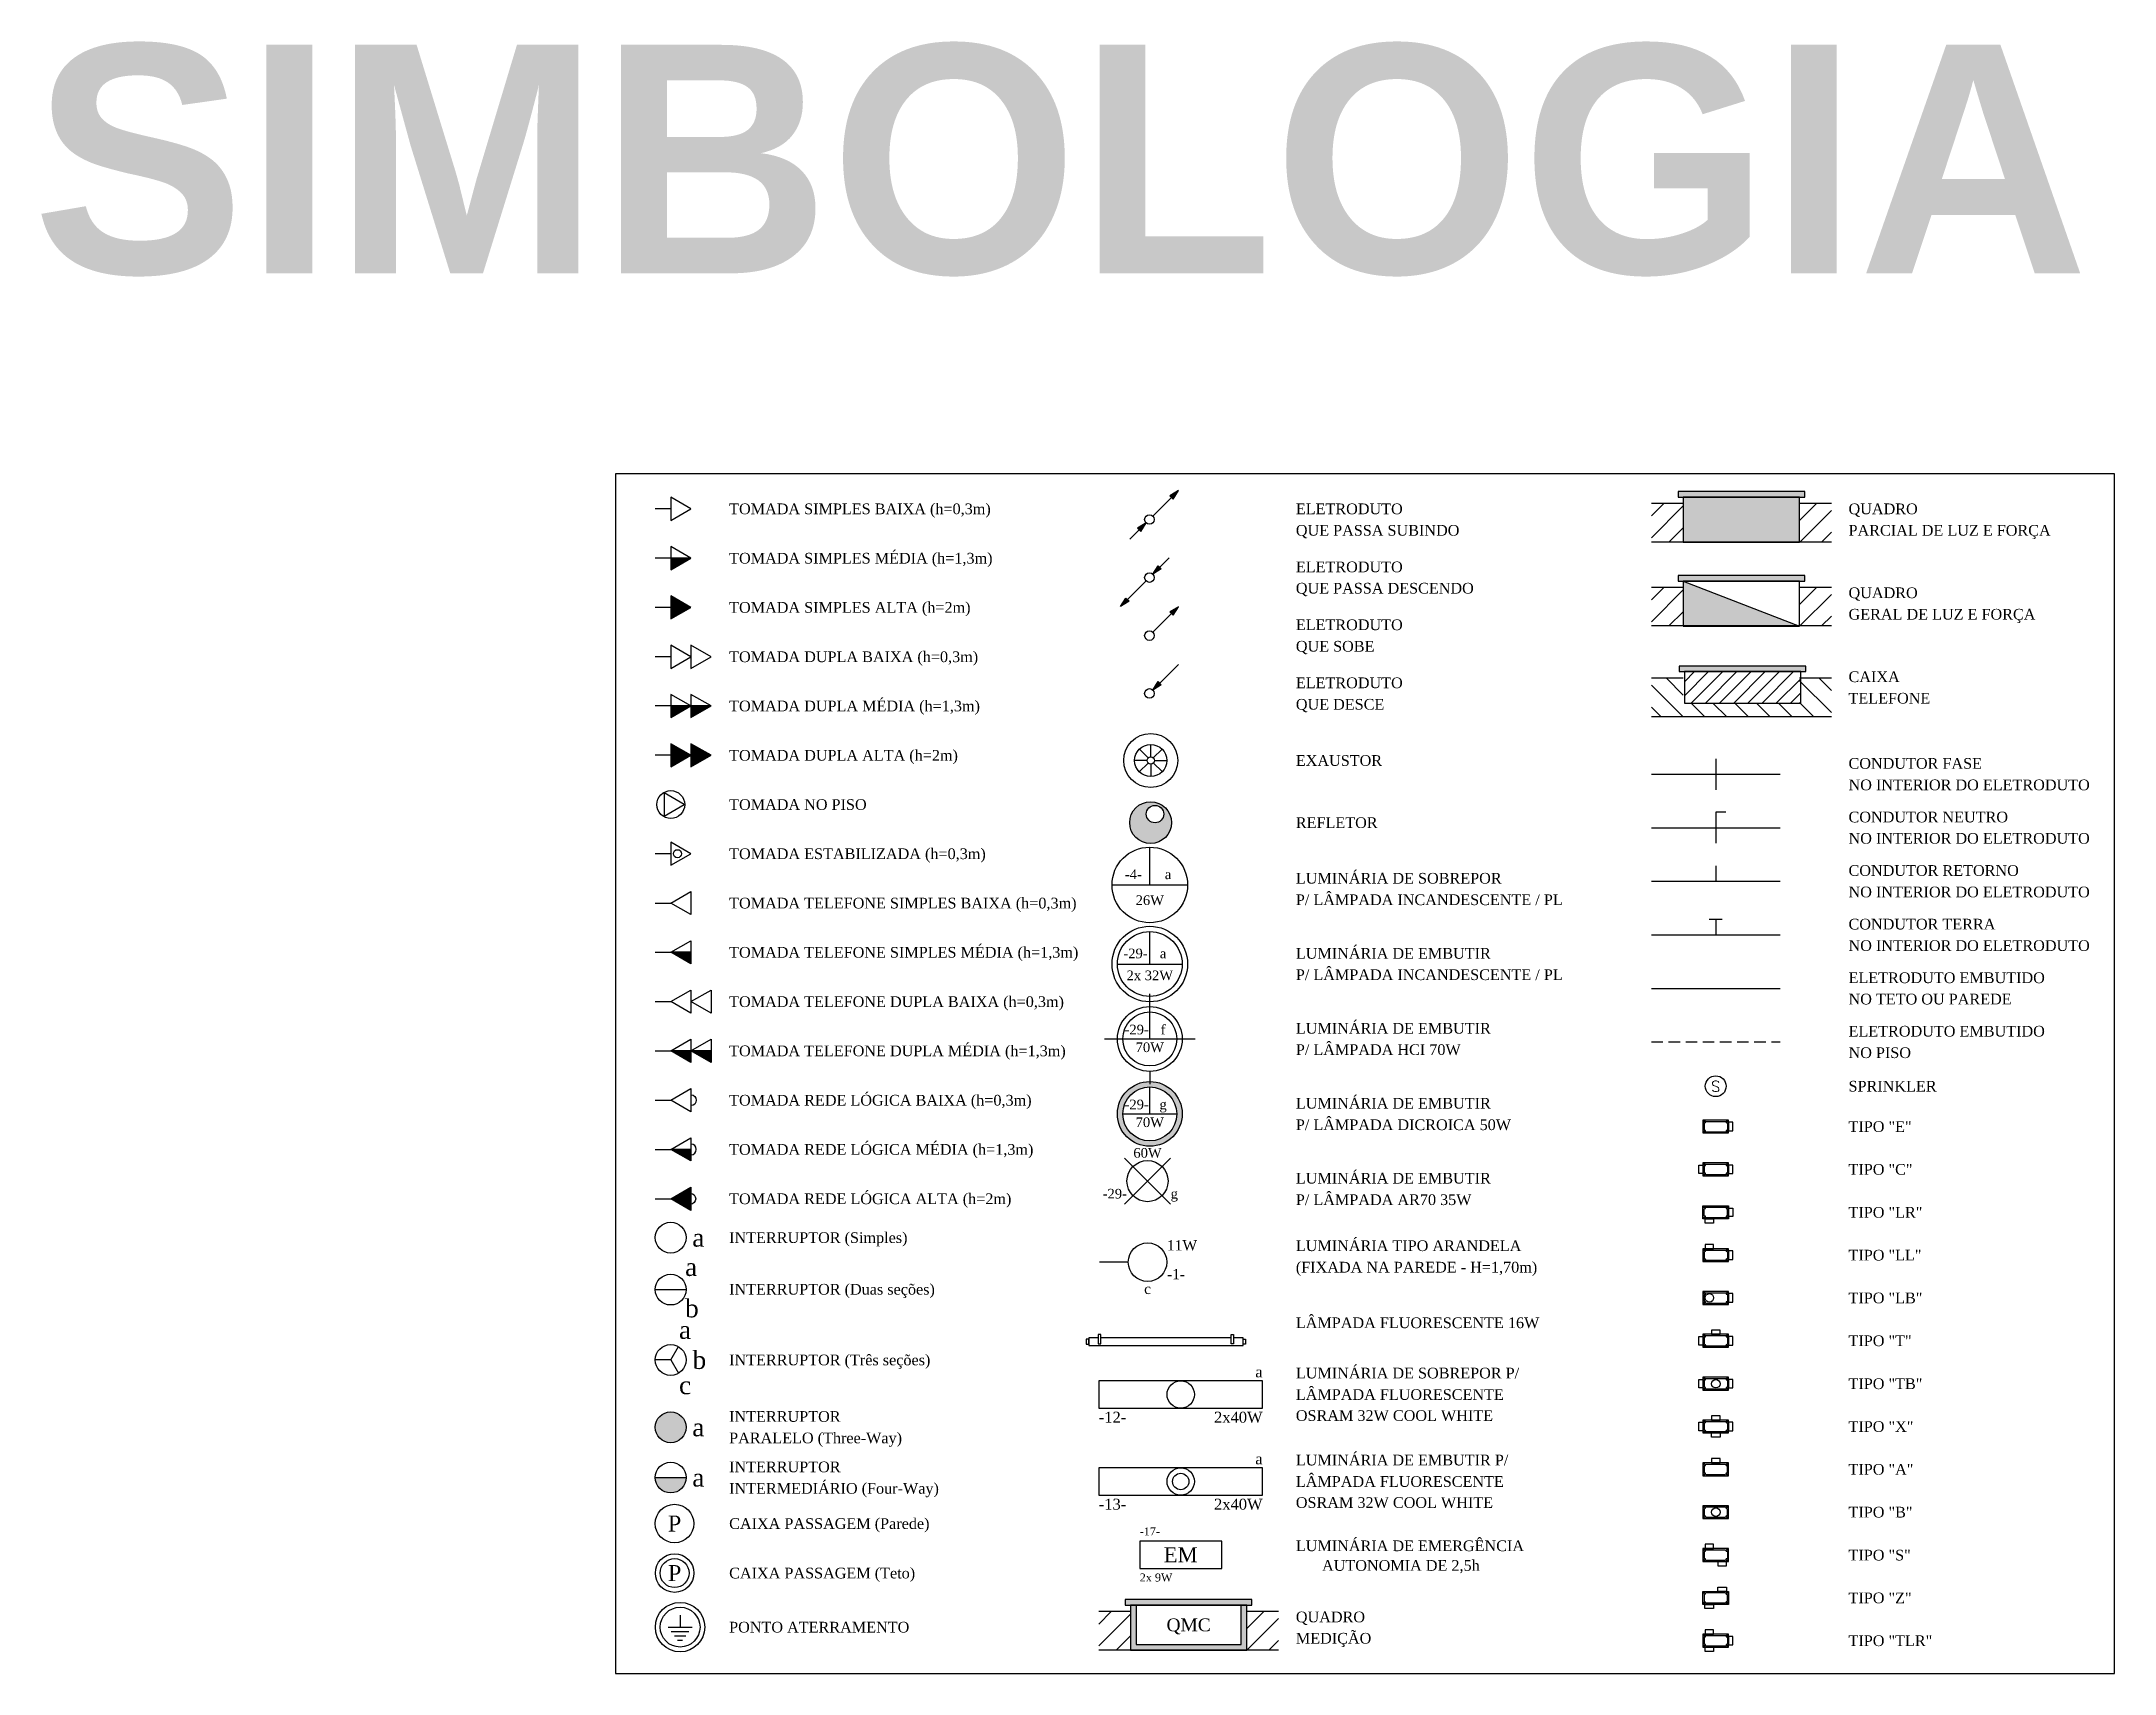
# Model space of a CAD drawing. Extents: x -175055 to -48386, y 10342 to 134050.
# Drawn here: x -114796 to -101184, y 111756 to 122469 of the extents above; entities that cross this region are included whole.
import ezdxf
from ezdxf.enums import TextEntityAlignment as Align

# ---------------------------------------------------------------- set-up
doc = ezdxf.new("R2010")
doc.units = 0
doc.header["$LTSCALE"] = 50
doc.header["$MEASUREMENT"] = 0
doc.linetypes.add('HIDDEN', pattern=[0.375, 0.25, -0.125])
doc.layers.get('0').update_dxf_attribs({"linetype": 'CONTINUOUS'})
doc.layers.add('SIMBOLOGIA', color=1, linetype='CONTINUOUS')
doc.layers.add('TX-GM', color=3, linetype='CONTINUOUS')
doc.styles.add('JMS1', font='times.ttf')
doc.styles.add('JMS2', font='times.ttf')
doc.styles.add('ROMANS', font='romans', dxfattribs={"height": 12})
doc.styles.add('SANSSERIFBOLD', font='sasb____.pfb')

msp = doc.modelspace()

# ---------------------------------------------------------------- texts
at = {"color": 1, "linetype": 'Continuous', "style": 'JMS2'}
for s, p in [('TOMADA SIMPLES BAIXA (h=0,3m)', (-110281, 119401)), ('TOMADA SIMPLES MÉDIA (h=1,3m)', (-110281, 119077)), ('TOMADA SIMPLES ALTA (h=2m)', (-110281, 118754)), ('TOMADA DUPLA BAIXA (h=0,3m)', (-110281, 118430)), ('TOMADA DUPLA MÉDIA (h=1,3m)', (-110281, 118107)), ('TOMADA DUPLA ALTA (h=2m)', (-110281, 117783)), ('TOMADA NO PISO', (-110281, 117460)), ('TOMADA ESTABILIZADA (h=0,3m)', (-110281, 117137))]:
    msp.add_text(s, height=70.31, dxfattribs=at).set_placement(p, align=Align.MIDDLE_LEFT)
at = {"linetype": 'Continuous', "style": 'JMS2'}
for s, height, p in [('ELETRODUTO', 70.3, (-106560, 119401)), ('QUADRO', 70.3, (-102931, 119401)), ('QUE PASSA SUBINDO', 70.31, (-106560, 119260)), ('PARCIAL DE LUZ E FORÇA', 70.31, (-102931, 119260)), ('ELETRODUTO', 70.3, (-106560, 119020)), ('QUE PASSA DESCENDO', 70.31, (-106560, 118880)), ('QUADRO', 70.3, (-102931, 118850)), ('GERAL DE LUZ E FORÇA', 70.31, (-102931, 118709)), ('ELETRODUTO', 70.3, (-106560, 118640)), ('QUE SOBE', 70.3, (-106560, 118499)), ('ELETRODUTO', 70.3, (-106560, 118259)), ('CAIXA', 70.3, (-102931, 118299)), ('QUE DESCE', 70.3, (-106560, 118118)), ('TELEFONE', 70.3, (-102931, 118158)), ('EXAUSTOR', 70.3, (-106560, 117749)), ('EXAUSTOR', 70.3, (-106560, 117749)), ('CONDUTOR FASE', 70.31, (-102931, 117730)), ('NO INTERIOR DO ELETRODUTO', 70.31, (-102931, 117589)), ('REFLETOR', 70.3, (-106560, 117341)), ('REFLETOR', 70.3, (-106560, 117341)), ('CONDUTOR NEUTRO', 70.31, (-102931, 117378)), ('NO INTERIOR DO ELETRODUTO', 70.31, (-102931, 117238)), ('CONDUTOR RETORNO', 70.31, (-102931, 117027)), ('LUMINÁRIA DE SOBREPOR', 70.31, (-106560, 116976)), ('TOMADA TELEFONE SIMPLES BAIXA (h=0,3m)', 70.31, (-110281, 116813)), ('P/ LÂMPADA INCANDESCENTE / PL', 70.31, (-106560, 116835)), ('NO INTERIOR DO ELETRODUTO', 70.31, (-102931, 116886)), ('CONDUTOR TERRA', 70.31, (-102931, 116675)), ('TOMADA TELEFONE SIMPLES MÉDIA (h=1,3m)', 70.31, (-110281, 116490)), ('LUMINÁRIA DE EMBUTIR', 70.31, (-106560, 116483)), ('NO INTERIOR DO ELETRODUTO', 70.31, (-102931, 116534)), ('P/ LÂMPADA INCANDESCENTE / PL', 70.31, (-106560, 116343)), ('ELETRODUTO EMBUTIDO', 70.31, (-102931, 116323)), ('TOMADA TELEFONE DUPLA BAIXA (h=0,3m)', 70.31, (-110281, 116166)), ('NO TETO OU PAREDE', 70.31, (-102931, 116183)), ('LUMINÁRIA DE EMBUTIR', 70.31, (-106560, 115991)), ('ELETRODUTO EMBUTIDO', 70.31, (-102931, 115972)), ('TOMADA TELEFONE DUPLA MÉDIA (h=1,3m)', 70.31, (-110281, 115843)), ('P/ LÂMPADA HCI 70W', 70.31, (-106560, 115851)), ('NO PISO', 70.3, (-102931, 115831)), ('TOMADA REDE LÓGICA BAIXA (h=0,3m)', 70.31, (-110281, 115519)), ('SPRINKLER', 70.3, (-102931, 115611)), ('LUMINÁRIA DE EMBUTIR', 70.31, (-106560, 115499)), ('P/ LÂMPADA DICROICA 50W', 70.31, (-106560, 115358)), ('TIPO "E"', 70.3, (-102931, 115346)), ('TOMADA REDE LÓGICA MÉDIA (h=1,3m)', 70.31, (-110281, 115196)), ('LUMINÁRIA DE EMBUTIR', 70.31, (-106560, 115007)), ('TIPO "C"', 70.3, (-102931, 115065)), ('TOMADA REDE LÓGICA ALTA (h=2m)', 70.31, (-110281, 114872)), ('P/ LÂMPADA AR70 35W', 70.31, (-106560, 114866)), ('TIPO "LR"', 70.3, (-102931, 114783)), ('INTERRUPTOR (Simples)', 70.31, (-110281, 114617)), ('LUMINÁRIA TIPO ARANDELA', 70.31, (-106560, 114564)), ('TIPO "LL"', 70.3, (-102931, 114502)), ('(FIXADA NA PAREDE - H=1,70m)', 70.31, (-106560, 114423)), ('INTERRUPTOR (Duas seções)', 70.31, (-110281, 114278)), ('TIPO "LB"', 70.3, (-102931, 114221)), ('LÂMPADA FLUORESCENTE 16W', 70.31, (-106560, 114058)), ('TIPO "T"', 70.3, (-102931, 113940)), ('INTERRUPTOR (Três seções)', 70.31, (-110281, 113814)), ('LUMINÁRIA DE SOBREPOR P/', 70.31, (-106560, 113728)), ('TIPO "TB"', 70.3, (-102931, 113658)), ('LÂMPADA FLUORESCENTE', 70.31, (-106560, 113587)), ('INTERRUPTOR', 70.31, (-110281, 113443)), ('OSRAM 32W COOL WHITE', 70.31, (-106560, 113449)), ('TIPO "X"', 70.3, (-102931, 113377)), ('PARALELO (Three-Way)', 70.31, (-110281, 113302)), ('INTERRUPTOR', 70.31, (-110281, 113112)), ('LUMINÁRIA DE EMBUTIR P/', 70.31, (-106560, 113157)), ('TIPO "A"', 70.3, (-102931, 113096)), ('INTERMEDIÁRIO (Four-Way)', 70.31, (-110281, 112971)), ('LÂMPADA FLUORESCENTE', 70.31, (-106560, 113016)), ('OSRAM 32W COOL WHITE', 70.31, (-106560, 112878)), ('TIPO "B"', 70.3, (-102931, 112815)), ('CAIXA PASSAGEM (Parede)', 70.31, (-110281, 112740)), ('LUMINÁRIA DE EMERGÊNCIA', 70.31, (-106560, 112594)), ('CAIXA PASSAGEM (Teto)', 70.31, (-110281, 112415)), ('AUTONOMIA DE 2,5h', 70.31, (-106388, 112465)), ('TIPO "S"', 70.3, (-102931, 112533)), ('QUADRO', 70.3, (-106560, 112127)), ('TIPO "Z"', 70.3, (-102931, 112252)), ('PONTO ATERRAMENTO', 70.31, (-110281, 112060)), ('MEDIÇÃO', 70.3, (-106560, 111987)), ('TIPO "TLR"', 70.3, (-102931, 111971))]:
    msp.add_text(s, height=height, dxfattribs=at).set_placement(p, align=Align.MIDDLE_LEFT)
at = {"layer": 'TX-GM', "style": 'SANSSERIFBOLD'}
msp.add_text('SIMBOLOGIA', height=1500, dxfattribs=at).set_placement((-114857, 120947))

# ---------------------------------------------------------------- blocks, each defined once
blk = doc.blocks.new('A$C7A1A14DC')
at = {"layer": 'SIMBOLOGIA'}
blk.add_line((0.097, 0), (0, 0), dxfattribs=at)
blk.add_lwpolyline([(0.222, 0), (0.097, 0.072), (0.097, -0.072)], close=True, dxfattribs=at)
at = {"layer": 'SIMBOLOGIA', "linetype": 'Continuous', "style": 'JMS1'}
blk.add_attdef('POT', text='', height=0.08, dxfattribs=at).set_placement((0.177, 0.11), align=Align.MIDDLE_LEFT)
blk.add_attdef('CIRC.', (0.177, -0.145), '', height=0.08, dxfattribs=at)
blk = doc.blocks.new('A$C04520402')
at = {"layer": 'SIMBOLOGIA', "linetype": 'Continuous'}
blk.add_hatch(color=256, dxfattribs=at).paths.add_polyline_path([(0.097, -0.072), (0.222, 0), (0.097, 0)])
at = {"layer": 'SIMBOLOGIA'}
blk.add_line((0.097, 0), (0, 0), dxfattribs=at)
at = {"layer": 'SIMBOLOGIA', "linetype": 'Continuous'}
blk.add_line((0.222, 0), (0.097, 0), dxfattribs=at)
at = {"layer": 'SIMBOLOGIA'}
blk.add_lwpolyline([(0.222, 0), (0.097, 0.072), (0.097, -0.072)], close=True, dxfattribs=at)
at = {"layer": 'SIMBOLOGIA', "linetype": 'Continuous', "style": 'JMS1'}
blk.add_attdef('POT', text='', height=0.08, dxfattribs=at).set_placement((0.177, 0.11), align=Align.MIDDLE_LEFT)
blk.add_attdef('CIRC.', (0.177, -0.145), '', height=0.08, dxfattribs=at)
blk = doc.blocks.new('A$C3018671F')
at = {"layer": 'SIMBOLOGIA'}
blk.add_hatch(color=256, dxfattribs=at).paths.add_polyline_path([(0.097, 0.072), (0.097, -0.072), (0.222, 0)])
blk.add_line((0.097, 0), (0, 0), dxfattribs=at)
blk.add_lwpolyline([(0.222, 0), (0.097, 0.072), (0.097, -0.072)], close=True, dxfattribs=at)
at = {"layer": 'SIMBOLOGIA', "linetype": 'Continuous', "style": 'JMS1'}
blk.add_attdef('POT', text='', height=0.08, dxfattribs=at).set_placement((0.177, 0.11), align=Align.MIDDLE_LEFT)
blk.add_attdef('CIRC.', (0.177, -0.145), '', height=0.08, dxfattribs=at)
blk = doc.blocks.new('A$C2AD67FED')
at = {"layer": 'SIMBOLOGIA', "linetype": 'Continuous'}
blk.add_circle((60, 0), 60, dxfattribs=at)
at = {"layer": 'SIMBOLOGIA', "linetype": 'Continuous', "style": 'JMS1'}
blk.add_attdef('CIRC.1', text='', height=70, dxfattribs=at).set_placement((143.7, 0), align=Align.MIDDLE_LEFT)
blk = doc.blocks.new('A$C046C75A3')
at = {"layer": 'SIMBOLOGIA', "linetype": 'Continuous'}
blk.add_hatch(color=256, dxfattribs=at).paths.add_polyline_path([(0, 0, 1), (120, 0)])
blk.add_line((0, 0), (120, 0), dxfattribs=at)
blk.add_circle((60, 0), 60, dxfattribs=at)
at = {"layer": 'SIMBOLOGIA', "linetype": 'Continuous', "style": 'JMS1'}
blk.add_attdef('CIRC.1', text='', height=70, dxfattribs=at).set_placement((143.7, 0), align=Align.MIDDLE_LEFT)
blk = doc.blocks.new('A$C03AD7B86')
at = {"linetype": 'Continuous'}
for radius in [60, 45]:
    blk.add_circle((0, 0), radius, dxfattribs=at)
at = {"linetype": 'Continuous', "style": 'JMS1'}
blk.add_text('P', height=50, dxfattribs=at).set_placement((0, 0), align=Align.MIDDLE_CENTER)
blk = doc.blocks.new('A$C4C972E47')
at = {"layer": 'SIMBOLOGIA', "linetype": 'Continuous'}
blk.add_circle((60, 0), 60, dxfattribs=at)
at = {"layer": 'SIMBOLOGIA', "linetype": 'Continuous', "style": 'JMS1'}
blk.add_text('P', height=50, dxfattribs=at).set_placement((60, 0), align=Align.MIDDLE_CENTER)
blk = doc.blocks.new('A$C70187CAC')
at = {"linetype": 'Continuous'}
for p, q in [((-0.0557, 0), (0.0557, 0)), ((0, 0.0563), (0, 0)), ((-0.041, -0.0203), (0.041, -0.0203)), ((-0.0262, -0.0405), (0.0262, -0.0405)), ((-0.0115, -0.0608), (0.0115, -0.0608))]:
    blk.add_line(p, q, dxfattribs=at)
for radius in [0.1155, 0.093]:
    blk.add_circle((0, 0), radius, dxfattribs=at)
blk = doc.blocks.new('A$C42C2322C')
at = {"linetype": 'Continuous'}
blk.add_hatch(color=256, dxfattribs=at).paths.add_polyline_path([(89.9, 89.9), (63.7, 73.5), (73.5, 63.7)])
blk.add_line((10.6, 10.6), (68.6, 68.6), dxfattribs=at)
blk.add_lwpolyline([(73.5, 63.7), (89.9, 89.9), (63.7, 73.5)], close=True, dxfattribs=at)
blk.add_circle((0, 0), 15, dxfattribs=at)
blk = doc.blocks.new('A$C4D954A93')
at = {"linetype": 'Continuous'}
blk.add_hatch(color=256, dxfattribs=at).paths.add_polyline_path([(10.6, 10.6), (36.8, 27), (27, 36.8)])
blk.add_line((89.9, 89.9), (31.9, 31.9), dxfattribs=at)
blk.add_lwpolyline([(36.8, 27), (10.6, 10.6), (27, 36.8)], close=True, dxfattribs=at)
blk.add_circle((0, 0), 15, dxfattribs=at)
blk = doc.blocks.new('A$C1CAD7E8E')
at = {"layer": 'SIMBOLOGIA'}
blk.add_line((0, -0.097), (0, 0), dxfattribs=at)
blk.add_lwpolyline([(0, -0.222), (0.072, -0.097), (-0.072, -0.097)], close=True, dxfattribs=at)
at = {"layer": 'SIMBOLOGIA', "linetype": 'Continuous'}
blk.add_circle((0, -0.138), 0.0253, dxfattribs=at)
at = {"layer": 'SIMBOLOGIA', "linetype": 'Continuous', "style": 'JMS1'}
blk.add_attdef('CIRC.', text='', height=0.08, dxfattribs=at).set_placement((-0.071, -0.199), align=Align.RIGHT)
blk.add_attdef('POT', text='', height=0.08, dxfattribs=at).set_placement((0, -0.263), align=Align.TOP_CENTER)
blk = doc.blocks.new('A$C09D210CD')
at = {"layer": 'SIMBOLOGIA', "linetype": 'Continuous'}
blk.add_line((0, 0), (120, 0), dxfattribs=at)
blk.add_circle((60, 0), 60, dxfattribs=at)
at = {"layer": 'SIMBOLOGIA', "linetype": 'Continuous', "style": 'JMS1'}
blk.add_attdef('CIRC.1', text='', height=70, dxfattribs=at).set_placement((116.1, 31.6), align=Align.BOTTOM_LEFT)
blk.add_attdef('CIRC.2', text='', height=70, dxfattribs=at).set_placement((116.1, -38.1), align=Align.TOP_LEFT)
blk = doc.blocks.new('A$C0844385A')
at = {"layer": 'SIMBOLOGIA'}
blk.add_lwpolyline([(62.6, 0), (-31.3, 54.2), (-31.3, -54.2)], close=True, dxfattribs=at)
blk.add_circle((0, 0), 65, dxfattribs=at)
at = {"layer": 'SIMBOLOGIA', "linetype": 'Continuous', "style": 'JMS1'}
blk.add_attdef('POT', text='', height=60, dxfattribs=at).set_placement((41.2, 82.4), align=Align.MIDDLE_LEFT)
blk.add_attdef('CIRC.', (41.2, -108.7), '', height=60, dxfattribs=at)
blk = doc.blocks.new('A$C2E1423AF')
at = {"layer": 'SIMBOLOGIA'}
for points in [[(72.6, 54.2), (72.6, -54.2), (166.4, 0)], [(166.4, 54.2), (166.4, -54.2), (260.3, 0)]]:
    blk.add_hatch(color=256, dxfattribs=at).paths.add_polyline_path(points)
blk.add_line((72.6, 0), (0, 0), dxfattribs=at)
for points in [[(166.4, 0), (72.6, 54.2), (72.6, -54.2)], [(260.3, 0), (166.4, 54.2), (166.4, -54.2)]]:
    blk.add_lwpolyline(points, close=True, dxfattribs=at)
at = {"layer": 'SIMBOLOGIA', "linetype": 'Continuous', "style": 'JMS1'}
blk.add_attdef('POT', text='', height=60, dxfattribs=at).set_placement((195.5, 82.4), align=Align.MIDDLE_LEFT)
blk.add_attdef('CIRC.', (86.3, -123.1), '', height=60, dxfattribs=at)
blk = doc.blocks.new('A$C23953070')
at = {"layer": 'SIMBOLOGIA', "linetype": 'Continuous'}
for points in [[(72.6, -54.2), (166.4, 0), (72.6, 0)], [(166.4, -54.2), (260.3, 0), (166.4, 0)]]:
    blk.add_hatch(color=256, dxfattribs=at).paths.add_polyline_path(points)
at = {"layer": 'SIMBOLOGIA'}
blk.add_line((72.6, 0), (0, 0), dxfattribs=at)
at = {"layer": 'SIMBOLOGIA', "linetype": 'Continuous'}
for p, q in [((166.4, 0), (72.6, 0)), ((260.3, 0), (166.4, 0))]:
    blk.add_line(p, q, dxfattribs=at)
at = {"layer": 'SIMBOLOGIA'}
for points in [[(166.4, 0), (72.6, 54.2), (72.6, -54.2)], [(260.3, 0), (166.4, 54.2), (166.4, -54.2)]]:
    blk.add_lwpolyline(points, close=True, dxfattribs=at)
at = {"layer": 'SIMBOLOGIA', "linetype": 'Continuous', "style": 'JMS1'}
blk.add_attdef('POT', text='', height=60, dxfattribs=at).set_placement((195.5, 82.4), align=Align.MIDDLE_LEFT)
blk.add_attdef('CIRC.', (86.3, -123.1), '', height=60, dxfattribs=at)
blk = doc.blocks.new('A$C6A1A07AC')
at = {"layer": 'SIMBOLOGIA'}
blk.add_line((72.6, 0), (0, 0), dxfattribs=at)
for points in [[(166.4, 0), (72.6, 54.2), (72.6, -54.2)], [(260.3, 0), (166.4, 54.2), (166.4, -54.2)]]:
    blk.add_lwpolyline(points, close=True, dxfattribs=at)
at = {"layer": 'SIMBOLOGIA', "linetype": 'Continuous', "style": 'JMS1'}
blk.add_attdef('POT', text='', height=60, dxfattribs=at).set_placement((195.5, 82.4), align=Align.MIDDLE_LEFT)
blk.add_attdef('CIRC.', (86.3, -123.1), '', height=60, dxfattribs=at)
blk = doc.blocks.new('A$C57CA5F4A')
at = {"layer": 'SIMBOLOGIA', "linetype": 'Continuous'}
blk.add_hatch(color=256, dxfattribs=at).paths.add_polyline_path([(0.222, -0.072), (0.222, 0), (0.097, 0)])
at = {"layer": 'SIMBOLOGIA'}
blk.add_line((0, 0), (0.097, 0), dxfattribs=at)
at = {"layer": 'SIMBOLOGIA', "linetype": 'Continuous'}
blk.add_line((0.222, 0), (0.097, 0), dxfattribs=at)
at = {"layer": 'SIMBOLOGIA'}
blk.add_lwpolyline([(0.097, 0), (0.222, 0.072), (0.222, -0.072)], close=True, dxfattribs=at)
blk = doc.blocks.new('A$C5E7A017F')
at = {"layer": 'SIMBOLOGIA', "linetype": 'Continuous'}
blk.add_hatch(color=256, dxfattribs=at).paths.add_polyline_path([(0.222, -0.072), (0.222, 0), (0.097, 0)])
at = {"layer": 'SIMBOLOGIA'}
blk.add_line((0, 0), (0.097, 0), dxfattribs=at)
at = {"layer": 'SIMBOLOGIA', "linetype": 'Continuous'}
blk.add_line((0.222, 0), (0.097, 0), dxfattribs=at)
at = {"layer": 'SIMBOLOGIA'}
blk.add_lwpolyline([(0.097, 0), (0.222, 0.072), (0.222, -0.072)], close=True, dxfattribs=at)
at = {"layer": 'SIMBOLOGIA', "linetype": 'Continuous'}
blk.add_arc((0.222, 0), 0.0335, 270, 90, dxfattribs=at)
blk = doc.blocks.new('A$C341177DA')
at = {"linetype": 'Continuous'}
for p, q in [((-0.017, 0), (-0.0751, 0)), ((-0.012, 0.0121), (-0.0528, 0.0534)), ((0, 0.017), (0, 0.0751)), ((0.0121, 0.012), (0.0533, 0.0528)), ((0.017, 0), (0.0751, 0)), ((-0.0122, -0.0119), (-0.0537, -0.0525)), ((0, -0.017), (0, -0.0751)), ((0.0123, -0.0118), (0.0543, -0.0519))]:
    blk.add_line(p, q, dxfattribs=at)
for radius in [0.1262, 0.0751, 0.017]:
    blk.add_circle((0, 0), radius, dxfattribs=at)
blk = doc.blocks.new('A$C2F8936CE')
at = {"linetype": 'ByBlock'}
h = blk.add_hatch(color=256, dxfattribs=at)
h.paths.add_polyline_path([(0.245, 0, 1), (0, 0, 1)])
h.paths.add_polyline_path([(0.097, 0.05, -1), (0.199, 0.05, -1)], flags=16)
blk.add_circle((0.122, 0), 0.122)
blk.add_circle((0.148, 0.05), 0.051, dxfattribs=at)
at = {"linetype": 'Continuous', "style": 'JMS1'}
for tag, p in [('CIRC.', (0.073, 0.186)), ('POT.', (0.259, -0.11)), ('CMD', (0.094, -0.192))]:
    blk.add_attdef(tag, text='', height=0.06, dxfattribs=at).set_placement(p, align=Align.MIDDLE_LEFT)
blk = doc.blocks.new('A$C6210122E')
at = {"linetype": 'Continuous'}
blk.add_lwpolyline([(-300, -50), (300, -50), (300, 50), (-300, 50)], close=True, dxfattribs=at)
blk.add_circle((0, 0), 50, dxfattribs=at)
at = {"linetype": 'Continuous', "style": 'JMS1'}
for tag, p in [('CMD', (300, 83)), ('POT.', (300, -83))]:
    blk.add_attdef(tag, text='', height=40, dxfattribs=at).set_placement(p, align=Align.MIDDLE_RIGHT)
blk.add_attdef('CIRC.', text='', height=40, dxfattribs=at).set_placement((-300, -83), align=Align.MIDDLE_LEFT)
blk = doc.blocks.new('A$C350A4605')
at = {"linetype": 'Continuous'}
blk.add_lwpolyline([(-300, -50), (300, -50), (300, 50), (-300, 50)], close=True, dxfattribs=at)
for radius in [50, 30]:
    blk.add_circle((0, 0), radius, dxfattribs=at)
at = {"linetype": 'Continuous', "style": 'JMS1'}
for tag, p in [('CMD', (300, 83)), ('POT.', (300, -83))]:
    blk.add_attdef(tag, text='', height=40, dxfattribs=at).set_placement(p, align=Align.MIDDLE_RIGHT)
blk.add_attdef('CIRC.', text='', height=40, dxfattribs=at).set_placement((-300, -83), align=Align.MIDDLE_LEFT)
blk = doc.blocks.new('A$C1FA718BA')
at = {"linetype": 'Continuous'}
for p, q in [((-350, 101.7), (-301.7, 150)), ((-226.4, 150), (-350, 150)), ((-350, 16.8), (-226.4, 140.5)), ((226.4, 84.1), (292.3, 150)), ((350, 150), (226.4, 150)), ((227.1, 0), (350, 122.9)), ((350, 0), (-350, 0)), ((-282, 0), (-226.4, 55.6)), ((312, 0), (350, 38))]:
    blk.add_line(p, q, dxfattribs=at)
blk = doc.blocks.new('A$C448E4B37')
at = {"linetype": 'Continuous'}
h = blk.add_hatch(color=256, dxfattribs=at)
h.paths.add_polyline_path([(-246.4, 46.9), (-246.4, 25), (246.4, 25), (246.4, 46.9)])
h.paths.add_polyline_path([(-226.4, 25), (-226.4, -150), (226.4, -150), (226.4, 25)])
for points in [[(-246.4, 25), (246.4, 25), (246.4, 46.9), (-246.4, 46.9)], [(-226.4, -150), (226.4, -150), (226.4, 25), (-226.4, 25)]]:
    blk.add_lwpolyline(points, close=True, dxfattribs=at)
blk = doc.blocks.new('A$C622D64AD')
at = {"linetype": 'Continuous'}
for points in [[(-246.4, 46.9), (-246.4, 25), (246.4, 25), (246.4, 46.9)], [(226.4, -150), (-226.4, 25), (-226.4, -150)]]:
    blk.add_hatch(color=256, dxfattribs=at).paths.add_polyline_path(points)
blk.add_line((-226.4, 25), (226.4, -150), dxfattribs=at)
for points in [[(-246.4, 25), (246.4, 25), (246.4, 46.9), (-246.4, 46.9)], [(-226.4, -150), (226.4, -150), (226.4, 25), (-226.4, 25)]]:
    blk.add_lwpolyline(points, close=True, dxfattribs=at)
blk = doc.blocks.new('A$C74910228')
at = {"linetype": 'Continuous'}
h = blk.add_hatch(color=256, dxfattribs=at)
h.paths.add_polyline_path([(-246.4, 46.9), (-246.4, 25), (246.4, 25), (246.4, 46.9)])
h.paths.add_polyline_path([(-204.5, 25), (-226.4, 25), (-226.4, -150), (226.4, -150), (226.4, 25), (204.5, 25), (204.5, -128.1), (-204.5, -128.1)])
for points in [[(-246.4, 25), (246.4, 25), (246.4, 46.9), (-246.4, 46.9)], [(-226.4, -150), (226.4, -150), (226.4, 25), (-226.4, 25)], [(-204.5, -128.1), (204.5, -128.1), (204.5, 25), (-204.5, 25)]]:
    blk.add_lwpolyline(points, close=True, dxfattribs=at)
at = {"linetype": 'Continuous', "style": 'JMS2'}
blk.add_text('QMC', height=50, dxfattribs=at).set_placement((0, -51.6), align=Align.MIDDLE_CENTER)
blk = doc.blocks.new('A$C65E92EE3')
at = {"linetype": 'Continuous'}
blk.add_hatch(color=256, dxfattribs=at).paths.add_polyline_path([(-246.4, 46.9), (-246.4, 25), (246.4, 25), (246.4, 46.9)])
for p, q in [((-226.4, -14), (-187.4, 25)), ((-226.4, -69.2), (-132.2, 25)), ((-199.8, -97.7), (-77.1, 25)), ((-144.6, -97.7), (-21.9, 25)), ((-89.5, -97.7), (33.3, 25)), ((-34.3, -97.7), (88.4, 25)), ((20.8, -97.7), (143.6, 25)), ((76, -97.7), (198.7, 25)), ((131.1, -97.7), (226.4, -2.5)), ((186.3, -97.7), (226.4, -57.6))]:
    blk.add_line(p, q, dxfattribs=at)
for points in [[(-246.4, 25), (246.4, 25), (246.4, 46.9), (-246.4, 46.9)], [(-226.4, -97.7), (226.4, -97.7), (226.4, 25), (-226.4, 25)]]:
    blk.add_lwpolyline(points, close=True, dxfattribs=at)
blk = doc.blocks.new('A$C759F369E')
at = {"linetype": 'Continuous'}
for p, q in [((-226.4, 150), (-350, 150)), ((-227.1, 0), (-350, 122.9)), ((-226.4, 84.1), (-292.3, 150)), ((350, 150), (226.4, 150)), ((350, 16.8), (226.4, 140.5)), ((350, 101.7), (301.7, 150)), ((-312, 0), (-350, 38)), ((350, 0), (-350, 0)), ((-142.3, 0), (-194.5, 52.3)), ((-57.4, 0), (-109.7, 52.3)), ((27.4, 0), (-24.8, 52.3)), ((112.3, 0), (60, 52.3)), ((197.1, 0), (144.9, 52.3)), ((282, 0), (226.4, 55.6))]:
    blk.add_line(p, q, dxfattribs=at)
blk = doc.blocks.new('A$C0F8C457B')
at = {"linetype": 'Continuous'}
for p, q in [((0, 0), (0, 176)), ((-176, 0), (176, 0))]:
    blk.add_line(p, q, dxfattribs=at)
blk.add_line((0, -126), (0, -176))
for radius in [126, 105]:
    blk.add_circle((0, 0), radius, dxfattribs=at)
at = {"linetype": 'Continuous', "style": 'JMS1'}
for tag, p in [('CIRC.', (-51.1, 36.8)), ('CMD', (51.8, 36.8)), ('POT.', (0, -32.3))]:
    blk.add_attdef(tag, text='', height=37.5, dxfattribs=at).set_placement(p, align=Align.MIDDLE_CENTER)
blk = doc.blocks.new('A$C12EA76F2')
h = blk.add_hatch(color=256)
edge = h.paths.add_edge_path()
edge.add_arc((0, 0), 126, 0, 360)
edge = h.paths.add_edge_path(flags=16)
edge.add_arc((0, 0), 105, 0, 360)
at = {"linetype": 'Continuous'}
for p, q in [((0, 0), (0, 105)), ((-105, 0), (105, 0))]:
    blk.add_line(p, q, dxfattribs=at)
for radius in [126, 105]:
    blk.add_circle((0, 0), radius, dxfattribs=at)
at = {"linetype": 'Continuous', "style": 'JMS1'}
for tag, p in [('CIRC.', (-51.1, 36.8)), ('CMD', (51.8, 36.8)), ('POT.', (0, -32.3))]:
    blk.add_attdef(tag, text='', height=37.5, dxfattribs=at).set_placement(p, align=Align.MIDDLE_CENTER)
blk = doc.blocks.new('A$C2E6C7662')
at = {"linetype": 'Continuous'}
for p, q in [((89.1, -89.1), (-89.1, 89.1)), ((-89.1, -89.1), (89.1, 89.1))]:
    blk.add_line(p, q, dxfattribs=at)
blk.add_circle((0, 0), 80, dxfattribs=at)
at = {"linetype": 'Continuous', "style": 'JMS1'}
blk.add_attdef('POT.', text='', height=37.5, dxfattribs=at).set_placement((0, 80), align=Align.BOTTOM_CENTER)
blk.add_attdef('CIRC.', text='', height=37.5, dxfattribs=at).set_placement((-80, -48.9), align=Align.MIDDLE_RIGHT)
blk.add_attdef('CMD', text='', height=37.5, dxfattribs=at).set_placement((90, -48.9), align=Align.MIDDLE_LEFT)
blk = doc.blocks.new('A$C0B4C0E00')
for points in [[(-263.5, -35.3), (-253.5, -35.3), (-253.5, 0), (-263.5, 0)], [(263.5, -35.3), (253.5, -35.3), (253.5, 0), (263.5, 0)], [(-310, -37.6), (-300, -37.6), (-300, -17.6), (-310, -17.6)], [(310, -37.6), (300, -37.6), (300, -17.6), (310, -17.6)]]:
    blk.add_lwpolyline(points, close=True)
for points in [[(-263.5, -12.6), (-300, -12.6), (-300, -42.6), (300, -42.6), (300, -12.6), (263.5, -12.6)], [(253.5, -12.6), (-253.5, -12.6)]]:
    blk.add_lwpolyline(points)
at = {"linetype": 'Continuous', "style": 'JMS1'}
for tag, p in [('CMD', (300, 42.1)), ('POT.', (300, -84.7))]:
    blk.add_attdef(tag, text='', height=50, dxfattribs=at).set_placement(p, align=Align.MIDDLE_RIGHT)
blk.add_attdef('CIRC.', text='', height=50, dxfattribs=at).set_placement((-300, -84.7), align=Align.MIDDLE_LEFT)
blk = doc.blocks.new('A$C37370DF5')
at = {"linetype": 'Continuous'}
for p, q in [((0, 0), (0, 126)), ((-126, 0), (126, 0))]:
    blk.add_line(p, q, dxfattribs=at)
for radius in [147, 126]:
    blk.add_circle((0, 0), radius, dxfattribs=at)
at = {"linetype": 'Continuous', "style": 'JMS1'}
for tag, p in [('CIRC.', (-55.5, 41.2)), ('CMD', (51.8, 41.2)), ('POT.', (0, -44.1))]:
    blk.add_attdef(tag, text='', height=37.5, dxfattribs=at).set_placement(p, align=Align.MIDDLE_CENTER)
blk = doc.blocks.new('A$C0CF16AB1')
at = {"linetype": 'Continuous'}
for p, q in [((0, 0), (0, 147)), ((-147, 0), (147, 0))]:
    blk.add_line(p, q, dxfattribs=at)
blk.add_circle((0, 0), 147, dxfattribs=at)
at = {"linetype": 'Continuous', "style": 'JMS1'}
for tag, p in [('CIRC.', (-64.1, 41.2)), ('CMD', (70.9, 41.2)), ('POT.', (0, -59.2))]:
    blk.add_attdef(tag, text='', height=37.5, dxfattribs=at).set_placement(p, align=Align.MIDDLE_CENTER)
blk = doc.blocks.new('A$C7BD834D8')
blk.add_line((112.5, 0), (0, 0))
blk.add_circle((187.5, 0), 75)
at = {"linetype": 'Continuous', "style": 'JMS1'}
for tag, p in [('POT.', (262.9, 65.6)), ('CIRC.', (262.9, -46.7))]:
    blk.add_attdef(tag, text='', height=40, dxfattribs=at).set_placement(p, align=Align.MIDDLE_LEFT)
blk.add_attdef('CMD', text='', height=40, dxfattribs=at).set_placement((187.5, -104), align=Align.MIDDLE_CENTER)
blk = doc.blocks.new('A$C58A16327')
blk.add_lwpolyline([(-191.3, -63.7), (191.3, -63.7), (191.3, 63.7), (-191.3, 63.7)], close=True)
at = {"linetype": 'Continuous', "style": 'JMS2'}
blk.add_text('EM', height=70, dxfattribs=at).set_placement((0, 0), align=Align.MIDDLE_CENTER)
at = {"style": 'JMS1'}
for tag, p in [('CIRC.', (-191.3, 109)), ('POT.', (-191.3, -105.9))]:
    blk.add_attdef(tag, text='', height=37.5, dxfattribs=at).set_placement(p, align=Align.MIDDLE_LEFT)
blk = doc.blocks.new('A$C39BB159D')
at = {"linetype": 'Continuous'}
blk.add_circle((0, 0), 48.6, dxfattribs=at)
at = {"linetype": 'Continuous', "style": 'ROMANS'}
blk.add_text('S', height=50, rotation=180, dxfattribs=at).set_placement((0, 0), align=Align.MIDDLE)
blk = doc.blocks.new('A$C3B8C14AC')
for p, q in [((-134, 16.1), (-134, -16.1)), ((-126.1, 24), (-33.9, 24)), ((-26, 16.1), (-26, -16.1)), ((-126.1, -24), (-33.9, -24))]:
    blk.add_line(p, q)
for points in [[(-140, -30), (-20, -30), (-20, 30), (-140, 30)], [(-20, -20), (0, -20), (0, 20), (-20, 20)]]:
    blk.add_lwpolyline(points, close=True)
for centre in [(-134, 24), (-26, 24), (-134, -24), (-26, -24)]:
    blk.add_circle(centre, 3)
for centre, start, end in [((-134, 24), 270, 0), ((-26, 24), 180, 270), ((-134, -24), 0, 90), ((-26, -24), 90, 180)]:
    blk.add_arc(centre, 7.94, start, end)
blk = doc.blocks.new('A$C36343BAB')
for p, q in [((-134, 16.1), (-134, -16.1)), ((-126.1, 24), (-33.9, 24)), ((-26, 16.1), (-26, -16.1)), ((-126.1, -24), (-33.9, -24))]:
    blk.add_line(p, q)
for points in [[(-140, -20), (-160, -20), (-160, 20), (-140, 20)], [(-140, -30), (-20, -30), (-20, 30), (-140, 30)], [(-20, -20), (0, -20), (0, 20), (-20, 20)]]:
    blk.add_lwpolyline(points, close=True)
for centre in [(-134, 24), (-26, 24), (-134, -24), (-26, -24)]:
    blk.add_circle(centre, 3)
for centre, start, end in [((-134, 24), 270, 0), ((-26, 24), 180, 270), ((-134, -24), 0, 90), ((-26, -24), 90, 180)]:
    blk.add_arc(centre, 7.94, start, end)
blk = doc.blocks.new('A$C71C92724')
for p, q in [((-134, -16.1), (-134, 16.1)), ((-126.1, 24), (-33.9, 24)), ((-26, -16.1), (-26, 16.1)), ((-126.1, -24), (-33.9, -24))]:
    blk.add_line(p, q)
for points in [[(-140, 30), (-20, 30), (-20, -30), (-140, -30)], [(-20, 20), (0, 20), (0, -20), (-20, -20)], [(-130.1, -30), (-90.1, -30), (-90.1, -50), (-130.1, -50)]]:
    blk.add_lwpolyline(points, close=True)
for centre in [(-134, 24), (-26, 24), (-134, -24), (-26, -24)]:
    blk.add_circle(centre, 3)
for centre, start, end in [((-134, 24), 270, 0), ((-26, 24), 180, 270), ((-134, -24), 0, 90), ((-26, -24), 90, 180)]:
    blk.add_arc(centre, 7.94, start, end)
blk = doc.blocks.new('A$C73B66FB5')
for p, q in [((-134, 16.1), (-134, -16.1)), ((-126.1, 24), (-33.9, 24)), ((-26, 16.1), (-26, -16.1)), ((-126.1, -24), (-33.9, -24))]:
    blk.add_line(p, q)
for points in [[(-140, -30), (-20, -30), (-20, 30), (-140, 30)], [(-130.1, 30), (-90.1, 30), (-90.1, 50), (-130.1, 50)], [(-20, -20), (0, -20), (0, 20), (-20, 20)]]:
    blk.add_lwpolyline(points, close=True)
for centre in [(-134, 24), (-26, 24), (-134, -24), (-26, -24)]:
    blk.add_circle(centre, 3)
for centre, start, end in [((-134, 24), 270, 0), ((-26, 24), 180, 270), ((-134, -24), 0, 90), ((-26, -24), 90, 180)]:
    blk.add_arc(centre, 7.94, start, end)
blk = doc.blocks.new('A$C595A2545')
for p, q in [((-134, 16.1), (-134, -16.1)), ((-126.1, 24), (-33.9, 24)), ((-26, 16.1), (-26, -16.1)), ((-126.1, -24), (-33.9, -24))]:
    blk.add_line(p, q)
for points in [[(-140, -30), (-20, -30), (-20, 30), (-140, 30)], [(-20, -20), (0, -20), (0, 20), (-20, 20)]]:
    blk.add_lwpolyline(points, close=True)
for centre, radius in [((-134, 24), 3), ((-110.1, 0), 20), ((-26, 24), 3), ((-134, -24), 3), ((-26, -24), 3)]:
    blk.add_circle(centre, radius)
for centre, start, end in [((-134, 24), 270, 0), ((-26, 24), 180, 270), ((-134, -24), 0, 90), ((-26, -24), 90, 180)]:
    blk.add_arc(centre, 7.94, start, end)
blk = doc.blocks.new('A$C39100D1A')
for p, q in [((-134, 16.1), (-134, -16.1)), ((-126.1, 24), (-33.9, 24)), ((-26, 16.1), (-26, -16.1)), ((-126.1, -24), (-33.9, -24))]:
    blk.add_line(p, q)
for points in [[(-140, -20), (-160, -20), (-160, 20), (-140, 20)], [(-140, -30), (-20, -30), (-20, 30), (-140, 30)], [(-100, 30), (-60, 30), (-60, 50), (-100, 50)], [(-20, -20), (0, -20), (0, 20), (-20, 20)]]:
    blk.add_lwpolyline(points, close=True)
for centre in [(-134, 24), (-26, 24), (-134, -24), (-26, -24)]:
    blk.add_circle(centre, 3)
for centre, start, end in [((-134, 24), 270, 0), ((-26, 24), 180, 270), ((-134, -24), 0, 90), ((-26, -24), 90, 180)]:
    blk.add_arc(centre, 7.94, start, end)
blk = doc.blocks.new('A$C1B352E12')
for p, q in [((-134, 16.1), (-134, -16.1)), ((-126.1, 24), (-33.9, 24)), ((-26, 16.1), (-26, -16.1)), ((-126.1, -24), (-33.9, -24))]:
    blk.add_line(p, q)
for points in [[(-140, -20), (-160, -20), (-160, 20), (-140, 20)], [(-140, -30), (-20, -30), (-20, 30), (-140, 30)], [(-20, -20), (0, -20), (0, 20), (-20, 20)]]:
    blk.add_lwpolyline(points, close=True)
for centre, radius in [((-134, 24), 3), ((-80, 0), 20), ((-26, 24), 3), ((-134, -24), 3), ((-26, -24), 3)]:
    blk.add_circle(centre, radius)
for centre, start, end in [((-134, 24), 270, 0), ((-26, 24), 180, 270), ((-134, -24), 0, 90), ((-26, -24), 90, 180)]:
    blk.add_arc(centre, 7.94, start, end)
blk = doc.blocks.new('A$C32872069')
for p, q in [((-134, 16.1), (-134, -16.1)), ((-126.1, 24), (-33.9, 24)), ((-26, 16.1), (-26, -16.1)), ((-126.1, -24), (-33.9, -24))]:
    blk.add_line(p, q)
for points in [[(-140, -20), (-160, -20), (-160, 20), (-140, 20)], [(-140, -30), (-20, -30), (-20, 30), (-140, 30)], [(-100, 30), (-60, 30), (-60, 50), (-100, 50)], [(-20, -20), (0, -20), (0, 20), (-20, 20)], [(-100, -30), (-60, -30), (-60, -50), (-100, -50)]]:
    blk.add_lwpolyline(points, close=True)
for centre in [(-134, 24), (-26, 24), (-134, -24), (-26, -24)]:
    blk.add_circle(centre, 3)
for centre, start, end in [((-134, 24), 270, 0), ((-26, 24), 180, 270), ((-134, -24), 0, 90), ((-26, -24), 90, 180)]:
    blk.add_arc(centre, 7.94, start, end)
blk = doc.blocks.new('A$C302B13C6')
for p, q in [((-54, -33.9), (-54, -66.1)), ((-46.1, -26), (46.1, -26)), ((-46.1, -74), (46.1, -74)), ((54, -33.9), (54, -66.1))]:
    blk.add_line(p, q)
for points in [[(-20, -20), (20, -20), (20, 0), (-20, 0)], [(-60, -80), (60, -80), (60, -20), (-60, -20)]]:
    blk.add_lwpolyline(points, close=True)
for centre in [(-54, -26), (-54, -74), (54, -26), (54, -74)]:
    blk.add_circle(centre, 3)
for centre, start, end in [((-54, -26), 270, 0), ((-54, -74), 0, 90), ((54, -26), 180, 270), ((54, -74), 90, 180)]:
    blk.add_arc(centre, 7.94, start, end)
blk = doc.blocks.new('A$C3827137E')
for p, q in [((-54, 16.1), (-54, -16.1)), ((-46.1, 24), (46.1, 24)), ((54, 16.1), (54, -16.1)), ((-46.1, -24), (46.1, -24))]:
    blk.add_line(p, q)
blk.add_lwpolyline([(-60, -30), (60, -30), (60, 30), (-60, 30)], close=True)
for centre, radius in [((-54, 24), 3), ((0, 0), 20), ((54, 24), 3), ((-54, -24), 3), ((54, -24), 3)]:
    blk.add_circle(centre, radius)
for centre, start, end in [((-54, 24), 270, 0), ((54, 24), 180, 270), ((-54, -24), 0, 90), ((54, -24), 90, 180)]:
    blk.add_arc(centre, 7.94, start, end)
blk = doc.blocks.new('A$C0D1E03A1')
for p, q in [((-23.9, -33.9), (-23.9, -66.1)), ((-16, -26), (76.1, -26)), ((-16, -74), (76.1, -74)), ((84.1, -33.9), (84.1, -66.1))]:
    blk.add_line(p, q)
for points in [[(-20, -20), (20, -20), (20, 0), (-20, 0)], [(-29.9, -80), (90.1, -80), (90.1, -20), (-29.9, -20)], [(80.1, -80), (40.1, -80), (40.1, -100), (80.1, -100)]]:
    blk.add_lwpolyline(points, close=True)
for centre in [(-23.9, -26), (-23.9, -74), (84.1, -26), (84.1, -74)]:
    blk.add_circle(centre, 3)
for centre, start, end in [((-23.9, -26), 270, 0), ((-23.9, -74), 0, 90), ((84.1, -26), 180, 270), ((84.1, -74), 90, 180)]:
    blk.add_arc(centre, 7.94, start, end)
blk = doc.blocks.new('A$C72086583')
for p, q in [((-84.1, -33.9), (-84.1, -66.1)), ((16, -26), (-76.1, -26)), ((16, -74), (-76.1, -74)), ((23.9, -33.9), (23.9, -66.1))]:
    blk.add_line(p, q)
for points in [[(20, -20), (-20, -20), (-20, 0), (20, 0)], [(29.9, -80), (-90.1, -80), (-90.1, -20), (29.9, -20)], [(-80.1, -80), (-40.1, -80), (-40.1, -100), (-80.1, -100)]]:
    blk.add_lwpolyline(points, close=True)
for centre in [(-84.1, -26), (-84.1, -74), (23.9, -26), (23.9, -74)]:
    blk.add_circle(centre, 3)
for centre, start, end in [((-84.1, -26), 270, 0), ((-84.1, -74), 0, 90), ((23.9, -26), 180, 270), ((23.9, -74), 90, 180)]:
    blk.add_arc(centre, 7.94, start, end)
blk = doc.blocks.new('A$C316D0890')
for p, q in [((-134, 16.1), (-134, -16.1)), ((-126.1, 24), (-33.9, 24)), ((-26, 16.1), (-26, -16.1)), ((-126.1, -24), (-33.9, -24))]:
    blk.add_line(p, q)
for points in [[(-140, -30), (-20, -30), (-20, 30), (-140, 30)], [(-130.1, 30), (-90.1, 30), (-90.1, 50), (-130.1, 50)], [(-20, -20), (0, -20), (0, 20), (-20, 20)], [(-130.1, -30), (-90.1, -30), (-90.1, -50), (-130.1, -50)]]:
    blk.add_lwpolyline(points, close=True)
for centre in [(-134, 24), (-26, 24), (-134, -24), (-26, -24)]:
    blk.add_circle(centre, 3)
for centre, start, end in [((-134, 24), 270, 0), ((-26, 24), 180, 270), ((-134, -24), 0, 90), ((-26, -24), 90, 180)]:
    blk.add_arc(centre, 7.94, start, end)
blk = doc.blocks.new('A$C549C0EC8')
at = {"linetype": 'Continuous'}
for points in [[(89.9, 89.9), (63.7, 73.5), (73.5, 63.7)], [(-10.6, -10.6), (-36.8, -27), (-27, -36.8)]]:
    blk.add_hatch(color=256, dxfattribs=at).paths.add_polyline_path(points)
for p, q in [((10.6, 10.6), (68.6, 68.6)), ((-60.9, -60.9), (-31.9, -31.9))]:
    blk.add_line(p, q, dxfattribs=at)
for points in [[(73.5, 63.7), (89.9, 89.9), (63.7, 73.5)], [(-27, -36.8), (-10.6, -10.6), (-36.8, -27)]]:
    blk.add_lwpolyline(points, close=True, dxfattribs=at)
blk.add_circle((0, 0), 15, dxfattribs=at)
blk = doc.blocks.new('A$C093F7FE3')
at = {"linetype": 'Continuous'}
for points in [[(10.6, 10.6), (36.8, 27), (27, 36.8)], [(-89.9, -89.9), (-63.7, -73.5), (-73.5, -63.7)]]:
    blk.add_hatch(color=256, dxfattribs=at).paths.add_polyline_path(points)
for p, q in [((60.9, 60.9), (31.9, 31.9)), ((-10.6, -10.6), (-68.6, -68.6))]:
    blk.add_line(p, q, dxfattribs=at)
for points in [[(36.8, 27), (10.6, 10.6), (27, 36.8)], [(-63.7, -73.5), (-89.9, -89.9), (-73.5, -63.7)]]:
    blk.add_lwpolyline(points, close=True, dxfattribs=at)
blk.add_circle((0, 0), 15, dxfattribs=at)
blk = doc.blocks.new('A$C0BF17BE3')
at = {"layer": 'SIMBOLOGIA', "linetype": 'Continuous'}
blk.add_hatch(color=256, dxfattribs=at).paths.add_polyline_path([(-0.097, 0), (-0.222, 0.072), (-0.222, -0.072)])
at = {"layer": 'SIMBOLOGIA'}
blk.add_line((0, 0), (-0.097, 0), dxfattribs=at)
blk.add_lwpolyline([(-0.097, 0), (-0.222, 0.072), (-0.222, -0.072)], close=True, dxfattribs=at)
at = {"layer": 'SIMBOLOGIA', "linetype": 'Continuous'}
blk.add_arc((-0.218, 0), 0.0335, 90, 270, dxfattribs=at)
blk = doc.blocks.new('A$C5F2E4564')
at = {"layer": 'SIMBOLOGIA'}
blk.add_line((0, 0), (-0.097, 0), dxfattribs=at)
blk.add_lwpolyline([(-0.097, 0), (-0.222, 0.072), (-0.222, -0.072)], close=True, dxfattribs=at)
at = {"layer": 'SIMBOLOGIA', "linetype": 'Continuous'}
blk.add_arc((-0.222, 0), 0.0335, 90, 270, dxfattribs=at)
blk = doc.blocks.new('A$C7967052A')
at = {"layer": 'SIMBOLOGIA'}
blk.add_line((0, 0), (-0.097, 0), dxfattribs=at)
blk.add_lwpolyline([(-0.097, 0), (-0.222, 0.072), (-0.222, -0.072)], close=True, dxfattribs=at)
blk = doc.blocks.new('A$C7001172B')
at = {"layer": 'SIMBOLOGIA', "linetype": 'Continuous'}
blk.add_hatch(color=256, dxfattribs=at).paths.add_polyline_path([(0, 0, 1), (120, 0, 1)])
blk.add_circle((60, 0), 60, dxfattribs=at)
at = {"layer": 'SIMBOLOGIA', "linetype": 'Continuous', "style": 'JMS1'}
blk.add_attdef('CIRC.1', text='', height=70, dxfattribs=at).set_placement((143.7, 0), align=Align.MIDDLE_LEFT)
blk = doc.blocks.new('A$C07894F55')
at = {"layer": 'SIMBOLOGIA', "linetype": 'Continuous'}
for q in [(108.4, 62.1), (0, 0), (108.4, -62.1)]:
    blk.add_line((72, 0), q, dxfattribs=at)
blk.add_ellipse((72, 0), major_axis=(-72, 0), ratio=1, start_param=3.141593, end_param=9.424778, dxfattribs=at)
at = {"layer": 'SIMBOLOGIA', "linetype": 'Continuous', "style": 'JMS1', "width": 1}
blk.add_attdef('CIRC.1', text='', height=84, dxfattribs=at).set_placement((111.2, 73.2), align=Align.BOTTOM_LEFT)
blk.add_attdef('CIRC.2', text='', height=84, dxfattribs=at).set_placement((174, 0), align=Align.MIDDLE_LEFT)
blk.add_attdef('CIRC.3', text='', height=84, dxfattribs=at).set_placement((111.2, -76), align=Align.TOP_LEFT)
blk = doc.blocks.new('A$C1C607F6D')
at = {"layer": 'SIMBOLOGIA'}
blk.add_line((0, 0), (72.6, 0), dxfattribs=at)
for points in [[(72.6, 0), (166.4, 54.2), (166.4, -54.2)], [(166.4, 0), (260.3, 54.2), (260.3, -54.2)]]:
    blk.add_lwpolyline(points, close=True, dxfattribs=at)
blk = doc.blocks.new('A$C183B7FAC')
at = {"layer": 'SIMBOLOGIA', "linetype": 'Continuous'}
for points in [[(166.4, -54.2), (166.4, 0), (72.6, 0)], [(260.3, -54.2), (260.3, 0), (166.4, 0)]]:
    blk.add_hatch(color=256, dxfattribs=at).paths.add_polyline_path(points)
at = {"layer": 'SIMBOLOGIA'}
blk.add_line((0, 0), (72.6, 0), dxfattribs=at)
at = {"layer": 'SIMBOLOGIA', "linetype": 'Continuous'}
for p, q in [((166.4, 0), (72.6, 0)), ((260.3, 0), (166.4, 0))]:
    blk.add_line(p, q, dxfattribs=at)
at = {"layer": 'SIMBOLOGIA'}
for points in [[(72.6, 0), (166.4, 54.2), (166.4, -54.2)], [(166.4, 0), (260.3, 54.2), (260.3, -54.2)]]:
    blk.add_lwpolyline(points, close=True, dxfattribs=at)

# ---------------------------------------------------------------- linework, layer by layer
for p, q in [((-103803, 117761), (-103803, 117557)), ((-103803, 117058), (-103803, 116956)), ((-103846, 116707), (-103760, 116707)), ((-103803, 116707), (-103803, 116605))]:
    msp.add_line(p, q)
at = {"color": 0}
for p, q in [((-104225, 117659), (-103381, 117659)), ((-104225, 117308), (-103381, 117308)), ((-104225, 116956), (-103381, 116956)), ((-104225, 116605), (-103381, 116605)), ((-104225, 116253), (-103381, 116253))]:
    msp.add_line(p, q, dxfattribs=at)
at = {"color": 0, "linetype": 'HIDDEN', "ltscale": 6}
msp.add_line((-104225, 115902), (-103381, 115902), dxfattribs=at)
msp.add_lwpolyline([(-111028, 111756), (-101184, 111756), (-101184, 119631), (-111028, 119631)], close=True)
msp.add_lwpolyline([(-103737, 117410), (-103803, 117410), (-103803, 117206)])

# ---------------------------------------------------------------- block references
at = {"color": 1, "linetype": 'Continuous', "xscale": 1054.6875, "yscale": 1054.6875, "zscale": 1054.6875}
for name, p in [('A$C7A1A14DC', (-110766, 119401)), ('A$C04520402', (-110766, 119077)), ('A$C3018671F', (-110766, 118754))]:
    msp.add_blockref(name, p, dxfattribs=at)
at = {"linetype": 'Continuous'}
for name, p, xscale, yscale, zscale in [('A$C1FA718BA', (-103634, 119183), 1.687500000931323, 1.687499983236194, 1.687500000931323), ('A$C1FA718BA', (-103634, 118632), 1.687500000931323, 1.687499983236194, 1.687500000931323), ('A$C759F369E', (-103634, 118036), 1.687500000931323, 1.687499983236194, 1.687500000931323), ('A$C7967052A', (-110766, 116813), -1054.6875, 1054.6875, 1054.687499999999), ('A$C57CA5F4A', (-110766, 116490), 1054.6875, 1054.6875, 1054.6875), ('A$C5F2E4564', (-110766, 115519), -1054.6875, 1054.6875, 1054.687499999999), ('A$C5E7A017F', (-110766, 115196), 1054.6875, 1054.6875, 1054.6875), ('A$C0BF17BE3', (-110766, 114872), -1054.6875, 1054.6875, 1054.687499999999), ('A$C4C972E47', (-110766, 112740), 2.109375000232831, 2.109375000232831, 2.109375000232831), ('A$C1FA718BA', (-107264, 111909), 1.687500000931323, 1.687499983236194, 1.687500000931323)]:
    msp.add_blockref(name, p, dxfattribs=dict(at, xscale=xscale, yscale=yscale, zscale=zscale))
at = {"color": 1, "xscale": 1.40625, "yscale": 1.40625, "zscale": 1.40625}
for name, p in [('A$C6A1A07AC', (-110766, 118430)), ('A$C23953070', (-110766, 118107)), ('A$C2E1423AF', (-110766, 117783)), ('A$C0844385A', (-110664, 117460))]:
    msp.add_blockref(name, p, dxfattribs=at)
at = {"color": 1, "linetype": 'Continuous', "xscale": 1054.6875, "yscale": 1054.6875, "zscale": 1054.6875, "rotation": 90}
msp.add_blockref('A$C1CAD7E8E', (-110766, 117137), dxfattribs=at)
at = {"xscale": 1.40625, "yscale": 1.40625, "zscale": 1.40625}
for name, p in [('A$C1C607F6D', (-110766, 116166)), ('A$C183B7FAC', (-110766, 115843))]:
    msp.add_blockref(name, p, dxfattribs=at)
at = {"layer": 'SIMBOLOGIA', "color": 0, "linetype": 'Continuous'}
for name, p, xscale, yscale, zscale in [('A$C549C0EC8', (-107521, 119331), 2.109375000465661, 2.109375000465661, 2.109375000465661), ('A$C093F7FE3', (-107521, 118950), 2.109375000465661, 2.109375000465661, 2.109375000465661), ('A$C42C2322C', (-107521, 118569), 2.109375000232831, 2.109375000232831, 2.109375000232831), ('A$C4D954A93', (-107521, 118189), 2.109375000232831, 2.109375000232831, 2.109375000232831)]:
    msp.add_blockref(name, p, dxfattribs=dict(at, xscale=xscale, yscale=yscale, zscale=zscale))
at = {"layer": 'SIMBOLOGIA', "linetype": 'Continuous'}
for name, p, xscale, yscale, zscale in [('A$C448E4B37', (-103634, 119436), 1.687500000931323, 1.687499983236194, 1.687500000931323), ('A$C622D64AD', (-103634, 118885), 1.687500000931323, 1.687499983236194, 1.687500000931323), ('A$C65E92EE3', (-103627, 118290), 1.687500000931323, 1.687499983236194, 1.687500000931323), ('A$C341177DA', (-107513, 117749), 1406.25, 1406.25, 1406.25), ('A$C2F8936CE', (-107651, 117341), 1124.999999999069, 1124.999999999069, 1124.999999999069), ('A$C03AD7B86', (-110639, 112415), 2.109375000232831, 2.109375000232831, 2.109375000232831), ('A$C70187CAC', (-110603, 112060), 1406.25, 1406.25, 1406.25), ('A$C74910228', (-107264, 112162), 1.687500000931323, 1.687499983236194, 1.687500000931323)]:
    msp.add_blockref(name, p, dxfattribs=dict(at, xscale=xscale, yscale=yscale, zscale=zscale))
at = {"layer": 'SIMBOLOGIA'}
ref = msp.add_blockref('A$C0CF16AB1', (-107519, 116932), dxfattribs=dict(at, xscale=1.6875, yscale=1.6875, zscale=1.6875))
ref.add_attrib('POT.', '26W', dxfattribs={"layer": '0', "color": 1, "linetype": 'Continuous', "height": 63.3, "style": 'JMS1'}).set_placement((-107519, 116832), align=Align.MIDDLE_CENTER)
ref.add_attrib('CIRC.', '-4-', dxfattribs={"layer": '0', "color": 1, "linetype": 'Continuous', "height": 63.3, "style": 'JMS1'}).set_placement((-107627, 117002), align=Align.MIDDLE_CENTER)
ref.add_attrib('CMD', 'a', dxfattribs={"layer": '0', "color": 1, "linetype": 'Continuous', "height": 63.3, "style": 'JMS1'}).set_placement((-107399, 117002), align=Align.MIDDLE_CENTER)
for name, p, xscale, yscale, zscale, values in [('A$C37370DF5', (-107519, 116413), 1.6875, 1.6875, 1.6875, {'POT.': '2x 32W', 'CIRC.': '-29-', 'CMD': 'a'}), ('A$C0F8C457B', (-107519, 115921), 1.6875, 1.6875, 1.6875, {'POT.': '70W', 'CIRC.': '-29-', 'CMD': 'f'}), ('A$C12EA76F2', (-107519, 115429), 1.6875, 1.6875, 1.6875, {'POT.': '70W', 'CIRC.': '-29-', 'CMD': 'g'}), ('A$C2E6C7662', (-107534, 114988), 1.6875, 1.6875, 1.6875, {'POT.': '60W', 'CIRC.': '-29-', 'CMD': 'g'}), ('A$C7BD834D8', (-107850, 114456), 1.6875, 1.6875, 1.6875, {'POT.': '11W', 'CIRC.': '-1-', 'CMD': 'c'}), ('A$C58A16327', (-107316, 112535), 1.40625, 1.40625, 1.40625, {'POT.': '2x 9W', 'CIRC.': '-17-'})]:
    msp.add_blockref(name, p, dxfattribs=dict(at, xscale=xscale, yscale=yscale, zscale=zscale)).add_auto_attribs(values)
for name, p, xscale, yscale, zscale in [('A$C39BB159D', (-103803, 115611), 1.40625, 1.40625, 1.40625), ('A$C3B8C14AC', (-103690, 115346), 1.40625, 1.40625, 1.40625), ('A$C36343BAB', (-103690, 115065), 1.40625, 1.40625, 1.40625), ('A$C71C92724', (-103690, 114783), 1.40625, 1.40625, 1.40625), ('A$C73B66FB5', (-103690, 114502), 1.40625, 1.40625, 1.40625), ('A$C595A2545', (-103690, 114221), 1.40625, 1.40625, 1.40625), ('A$C0B4C0E00', (-107413, 113980), 1.6875, 1.6875, 1.6875), ('A$C39100D1A', (-103690, 113940), 1.40625, 1.40625, 1.40625), ('A$C1B352E12', (-103690, 113658), 1.40625, 1.40625, 1.40625), ('A$C32872069', (-103690, 113377), 1.40625, 1.40625, 1.40625), ('A$C302B13C6', (-103803, 113166), 1.40625, 1.40625, 1.40625), ('A$C3827137E', (-103803, 112815), 1.40625, 1.40625, 1.40625), ('A$C0D1E03A1', (-103845, 112604), 1.40625, 1.40625, 1.40625), ('A$C72086583', (-103761, 112322), 1.40625, 1.40625, 1.40625), ('A$C316D0890', (-103690, 111971), 1.40625, 1.40625, 1.40625)]:
    msp.add_blockref(name, p, dxfattribs=dict(at, xscale=xscale, yscale=yscale, zscale=zscale))
at = {"layer": 'SIMBOLOGIA', "linetype": 'Continuous'}
ref = msp.add_blockref('A$C2AD67FED', (-110766, 114617), dxfattribs=dict(at, xscale=1.687500000931323, yscale=1.687499983236194, zscale=1.687500000931323))
ref.add_attrib('CIRC.1', 'a', dxfattribs={"layer": '0', "linetype": 'Continuous', "height": 118, "style": 'JMS1'}).set_placement((-110523, 114617), align=Align.MIDDLE_LEFT)
ref = msp.add_blockref('A$C09D210CD', (-110766, 114276), dxfattribs=dict(at, xscale=1.687500000931323, yscale=1.687499983236194, zscale=1.687500000931323))
ref.add_attrib('CIRC.1', 'a', dxfattribs={"layer": '0', "linetype": 'Continuous', "height": 118, "style": 'JMS1'}).set_placement((-110570, 114330), align=Align.BOTTOM_LEFT)
ref.add_attrib('CIRC.2', 'b', dxfattribs={"layer": '0', "linetype": 'Continuous', "height": 118, "style": 'JMS1'}).set_placement((-110570, 114212), align=Align.TOP_LEFT)
at = {"layer": 'SIMBOLOGIA'}
ref = msp.add_blockref('A$C07894F55', (-110766, 113814), dxfattribs=dict(at, xscale=1.40625, yscale=1.40625, zscale=1.40625))
ref.add_attrib('CIRC.1', 'a', dxfattribs={"layer": '0', "linetype": 'Continuous', "height": 118, "style": 'JMS1', "width": 1}).set_placement((-110610, 113917), align=Align.BOTTOM_LEFT)
ref.add_attrib('CIRC.2', 'b', dxfattribs={"layer": '0', "linetype": 'Continuous', "height": 118, "style": 'JMS1', "width": 1}).set_placement((-110521, 113814), align=Align.MIDDLE_LEFT)
ref.add_attrib('CIRC.3', 'c', dxfattribs={"layer": '0', "linetype": 'Continuous', "height": 118, "style": 'JMS1', "width": 1}).set_placement((-110610, 113707), align=Align.TOP_LEFT)
at = {"layer": 'SIMBOLOGIA', "linetype": 'Continuous', "xscale": 1.792968750931323, "yscale": 1.792968716472387, "zscale": 1.792968750931323}
for name, p, values in [('A$C6210122E', (-107316, 113587), {'POT.': '2x40W', 'CIRC.': '-12-', 'CMD': 'a'}), ('A$C350A4605', (-107316, 113016), {'POT.': '2x40W', 'CIRC.': '-13-', 'CMD': 'a'})]:
    msp.add_blockref(name, p, dxfattribs=at).add_auto_attribs(values)
at = {"layer": 'SIMBOLOGIA', "linetype": 'Continuous'}
ref = msp.add_blockref('A$C7001172B', (-110766, 113372), dxfattribs=dict(at, xscale=1.687500000931323, yscale=1.687499983236194, zscale=1.687500000931323))
ref.add_attrib('CIRC.1', 'a', dxfattribs={"layer": '0', "linetype": 'Continuous', "height": 118, "style": 'JMS1'}).set_placement((-110523, 113372), align=Align.MIDDLE_LEFT)
ref = msp.add_blockref('A$C046C75A3', (-110766, 113042), dxfattribs=dict(at, xscale=1.687500000931323, yscale=1.687499983236194, zscale=1.687500000931323))
ref.add_attrib('CIRC.1', 'a', dxfattribs={"layer": '0', "linetype": 'Continuous', "height": 118, "style": 'JMS1'}).set_placement((-110523, 113042), align=Align.MIDDLE_LEFT)

msp.set_redraw_order([(e.dxf.handle, doc.entitydb.next_handle()) for e in msp.query("TEXT MTEXT ATTDEF DIMENSION ARC_DIMENSION")])  # texts and dimensions are drawn at this point

doc.saveas('drawing.dxf')
